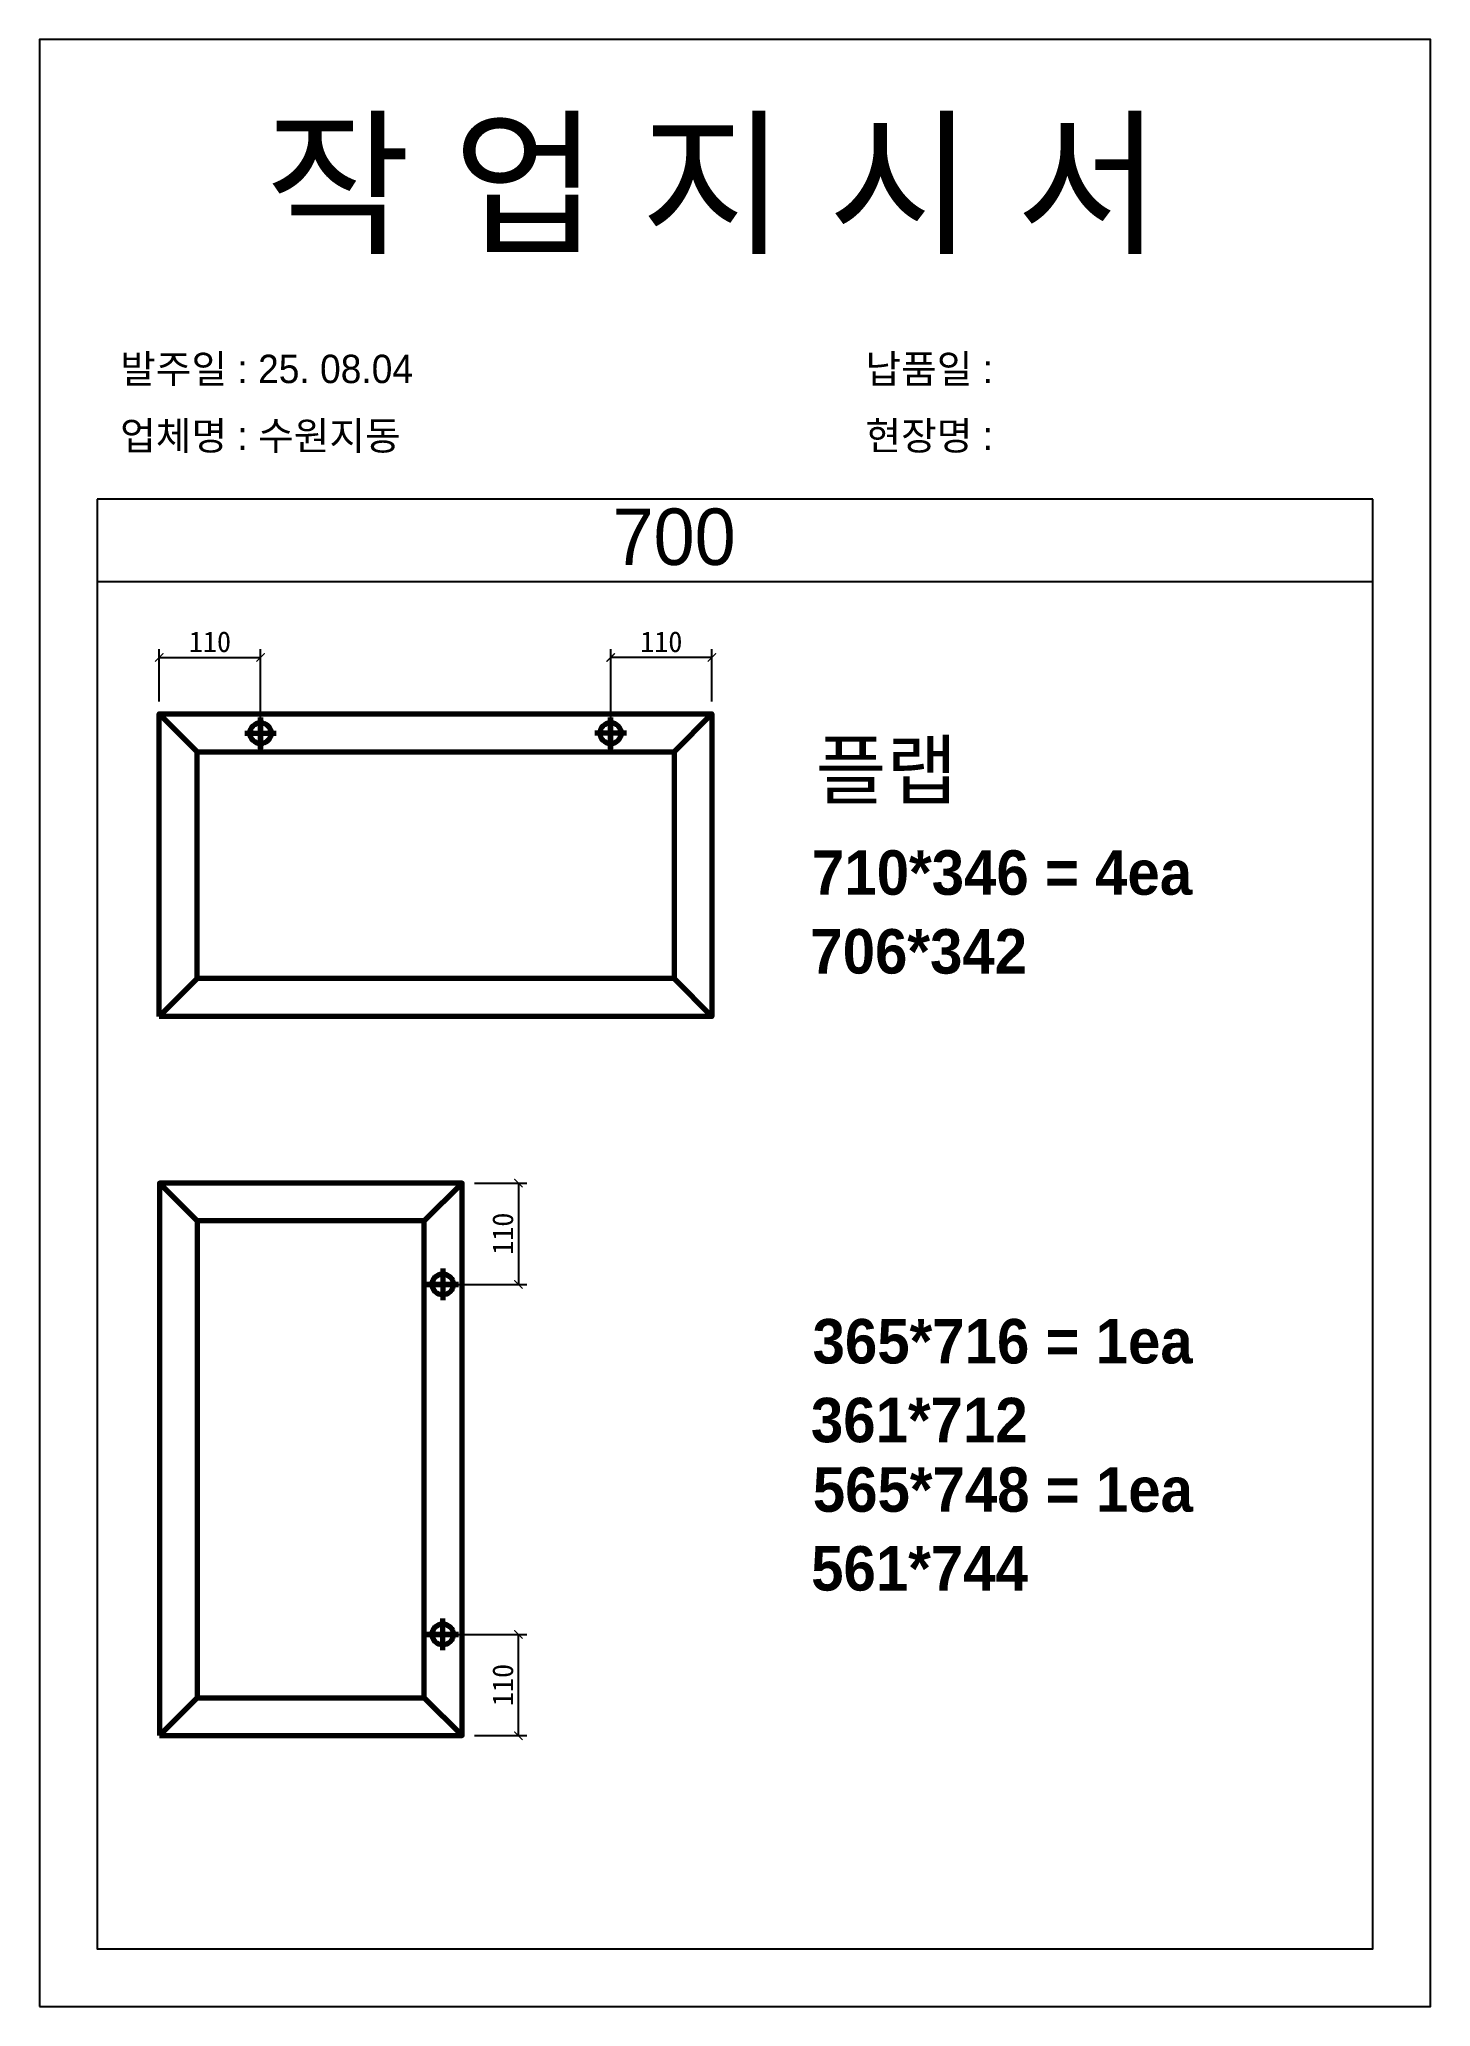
# Model space of a CAD drawing. Header units: millimetres. Extents: x -44117 to 256353, y -2095463 to 65325.
# Drawn here: x 111297 to 112977, y -219381 to -217005 of the extents above; entities that cross this region are included whole.
import ezdxf

# ---------------------------------------------------------------- set-up
doc = ezdxf.new("R2010")
doc.units = ezdxf.units.MM
doc.header["$LTSCALE"] = 10
doc.layers.add('Layer1', color=7, linetype='Continuous', lineweight=70)
doc.styles.add('MtX_Gulim', font='')
doc.styles.get('MtX_Gulim').set_extended_font_data('Gulim', bold=True)
doc.dimstyles.new('ISO-25', dxfattribs={"dimtxt": 2.5, "dimasz": 2.5, "dimexe": 1, "dimexo": 1, "dimtad": 1, "dimtxsty": 'Standard', "dimblk": 'ARCHTICK', "dimcen": 2.5, "dimadec": 0, "dimazin": 0, "dimtfac": 1, "dimtmove": 0, "dimatfit": 3, "dimfxl": 0, "dimarcsym": 0})

msp = doc.modelspace()

# ---------------------------------------------------------------- texts
at = {"linetype": 'Continuous', "style": 'MtX_Gulim'}
for s, p in [('710*346 = 4ea', (112230.18514, -218038.09672)), ('365*716 = 1ea', (112230.89549, -218604.15263)), ('565*748 = 1ea', (112231.17964, -218783.3042))]:
    msp.add_text(s, height=53.7028516, dxfattribs=at).set_placement(p)
at = {"color": 242, "linetype": 'Continuous', "true_color": 0xcd2027, "style": 'MtX_Gulim'}
for s, p in [('706*342 ', (112228.18598, -218133.27334)), ('361*712', (112228.89633, -218699.32925)), ('561*744', (112229.18048, -218878.48082))]:
    msp.add_text(s, height=53.702852, dxfattribs=at).set_placement(p)
at = {"attachment_point": 1}
for s, width, gutter_width, heights, insert, char_height in [('{\\fGulim|b0|i0|c129|p50;작 업 지 시 서}', 3307.3198183, 12.5, [-155.84554], (111570.03299, -217109.14549), 140), ('{\\fGulim|b0|i0|c129|p50;발주일 : 25. 08.04}', 3307.3198183, 12.5, [34.50412], (111394.82364, -217385.86591), 34.3), ('{\\fGulim|b0|i0|c129|p50;납품일 :}', 3307.3198183, 12.5, [37.67976], (112294.80162, -217385.86591), 34.3), ('{\\fGulim|b0|i0|c129|p50;업체명 : 수원지동}', 3307.3198183, 12.5, [36.11279], (111394.82364, -217466.52209), 34.3), ('{\\fGulim|b0|i0|c129|p50;현장명 : }', 3307.3198183, 12.5, [-38.2735], (112294.80162, -217466.52209), 34.3), ('{\\fGulim|b0|i0|c129|p50;700}', 6570.6870665, 24.83388, [71.74566], (111989.34249, -217571.63047), 68.1441707), ('{\\fGulim|b0|i0|c129|p50;플랩}', 6570.6870665, 24.83388, [71.74566], (112234.51975, -217853.37447), 68.1441707)]:
    msp.add_mtext_dynamic_manual_height_columns(s, width=width, gutter_width=gutter_width, heights=heights, dxfattribs=dict(at, insert=insert, char_height=char_height))

# ---------------------------------------------------------------- blocks, each defined once
blk = doc.blocks.new('_ArchTick')
at = {"color": 0, "linetype": 'ByBlock', "const_width": 0.15}
blk.add_lwpolyline([(-0.5, -0.5), (0.5, 0.5)], dxfattribs=at)
blk = doc.blocks.new('*D3054')
at = {"color": 0, "lineweight": -2}
for p, q in [((111822.6, -218386.4), (111885.7, -218386.4)), ((111875.7, -218386.4), (111875.7, -218508.7)), ((111799.3, -218508.7), (111885.7, -218508.7))]:
    blk.add_line(p, q, dxfattribs=at)
at = {"layer": 'Defpoints', "color": 0}
for p in [(111807.6, -218386.4), (111784.3, -218508.7), (111875.7, -218508.7)]:
    blk.add_point(p, dxfattribs=at)
at = {"color": 0, "lineweight": -2, "xscale": 10, "yscale": 10, "zscale": 10}
for p, rotation in [((111875.7, -218386.4), 90), ((111875.7, -218508.7), 270)]:
    blk.add_blockref('_ArchTick', p, dxfattribs=dict(at, rotation=rotation))
at = {"color": 0, "insert": (111857, -218447.5), "char_height": 25, "attachment_point": 5, "rotation": 90}
blk.add_mtext('110', dxfattribs=at)
blk = doc.blocks.new('*D3055')
at = {"color": 0, "lineweight": -2}
for p, q in [((111799.3, -218931.4), (111885.7, -218931.4)), ((111875.7, -219053.7), (111875.7, -218931.4)), ((111822.6, -219053.7), (111885.7, -219053.7))]:
    blk.add_line(p, q, dxfattribs=at)
at = {"layer": 'Defpoints', "color": 0}
for p in [(111784.3, -218931.4), (111875.7, -218931.4), (111807.6, -219053.7)]:
    blk.add_point(p, dxfattribs=at)
at = {"color": 0, "lineweight": -2, "xscale": 10, "yscale": 10, "zscale": 10}
for p, rotation in [((111875.7, -218931.4), 90), ((111875.7, -219053.7), 270)]:
    blk.add_blockref('_ArchTick', p, dxfattribs=dict(at, rotation=rotation))
at = {"color": 0, "insert": (111857, -218992.5), "char_height": 25, "attachment_point": 5, "rotation": 90}
blk.add_mtext('110', dxfattribs=at)
blk = doc.blocks.new('*D3056')
at = {"color": 0, "lineweight": -2}
for p, q in [((111987.1, -217828), (111987.1, -217741.5)), ((112109.4, -217751.5), (111987.1, -217751.5)), ((112109.4, -217804.6), (112109.4, -217741.5))]:
    blk.add_line(p, q, dxfattribs=at)
at = {"layer": 'Defpoints', "color": 0}
for p in [(111987.1, -217751.5), (112109.4, -217819.6), (111987.1, -217843)]:
    blk.add_point(p, dxfattribs=at)
at = {"color": 0, "lineweight": -2, "xscale": 10, "yscale": 10, "zscale": 10, "rotation": 180}
blk.add_blockref('_ArchTick', (111987.1, -217751.5), dxfattribs=at)
at = {"color": 0, "lineweight": -2, "xscale": 10, "yscale": 10, "zscale": 10}
blk.add_blockref('_ArchTick', (112109.4, -217751.5), dxfattribs=at)
at = {"color": 0, "insert": (112048.2, -217732.7), "char_height": 25, "attachment_point": 5}
blk.add_mtext('110', dxfattribs=at)
blk = doc.blocks.new('*D3057')
at = {"color": 0, "lineweight": -2}
for p, q in [((111442, -217804.6), (111442, -217741.5)), ((111442, -217751.5), (111564.3, -217751.5)), ((111564.3, -217828), (111564.3, -217741.5))]:
    blk.add_line(p, q, dxfattribs=at)
at = {"layer": 'Defpoints', "color": 0}
for p in [(111564.3, -217751.5), (111442, -217819.6), (111564.3, -217843)]:
    blk.add_point(p, dxfattribs=at)
at = {"color": 0, "lineweight": -2, "xscale": 10, "yscale": 10, "zscale": 10, "rotation": 180}
blk.add_blockref('_ArchTick', (111442, -217751.5), dxfattribs=at)
at = {"color": 0, "lineweight": -2, "xscale": 10, "yscale": 10, "zscale": 10}
blk.add_blockref('_ArchTick', (111564.3, -217751.5), dxfattribs=at)
at = {"color": 0, "insert": (111503.2, -217732.7), "char_height": 25, "attachment_point": 5}
blk.add_mtext('110', dxfattribs=at)

# ---------------------------------------------------------------- dimensions: what is measured, and where the dimension line sits
for base, p1, p2, angle, picture, middle in [((111564.34779, -217751.47044), (111442.04844, -217819.62902), (111564.34779, -217842.95092), 180, '*D3057', (111503.19812, -217732.72044)), ((111875.74788, -218508.6563), (111807.5893, -218386.35695), (111784.2674, -218508.6563), 90, '*D3054', (111856.99788, -218447.50663)), ((111875.74788, -218931.36485), (111807.5893, -219053.66421), (111784.2674, -218931.36485), 270, '*D3055', (111856.99788, -218992.51453))]:
    dim = msp.add_linear_dim(base=base, p1=p1, p2=p2, angle=angle, text='110', dimstyle='ISO-25', override={"dimscale": 10, "dimasz": 1, "dimexo": 1.5, "dimtxsty": 'Standard'})
    dim.commit()
    dim.dimension.update_dxf_attribs({"geometry": picture, "text_midpoint": middle})
dim = msp.add_linear_dim(base=(111987.05634, -217751.47044), p1=(112109.3557, -217819.62902), p2=(111987.05634, -217842.95092), text='110', dimstyle='ISO-25', override={"dimscale": 10, "dimasz": 1, "dimexo": 1.5, "dimtxsty": 'Standard'})
dim.commit()
dim.dimension.update_dxf_attribs({"geometry": '*D3056', "text_midpoint": (112048.20602, -217732.72044)})

# ---------------------------------------------------------------- linework, layer by layer
for p, q in [((112907.22639, -217560.1527), (111367.22639, -217560.1527)), ((112907.22639, -217660.1527), (111367.22639, -217660.1527))]:
    msp.add_line(p, q)
msp.add_lwpolyline([(111297.22639, -219380.98298), (112977.22639, -219380.98298), (112977.22639, -217004.98298), (111297.22639, -217004.98298)], close=True)
msp.add_lwpolyline([(111367.22639, -217560.1527), (111367.22639, -219310.98298), (112907.22639, -219310.98298), (112907.22639, -217560.1527)])
at = {"layer": 'Layer1'}
for p, q in [((111442.04844, -217819.62902), (111487.71413, -217865.29471)), ((111487.71413, -217865.29471), (111442.04844, -217819.62902)), ((112063.69001, -217865.29471), (112109.3557, -217819.62902)), ((111545.36634, -217842.95092), (111583.32925, -217842.95092)), ((112006.0378, -217842.95092), (111968.07488, -217842.95092)), ((111442.04844, -218184.95454), (111487.71413, -218139.28885)), ((112063.69001, -218139.28885), (112109.3557, -218184.95454)), ((111487.92947, -218432.02264), (111442.26378, -218386.35695)), ((111761.92361, -218432.02264), (111807.5893, -218386.35695)), ((111784.2674, -218489.67485), (111784.2674, -218527.63776)), ((111784.2674, -218950.34631), (111784.2674, -218912.38339)), ((111442.26378, -219053.66421), (111487.92947, -219007.99852)), ((111807.5893, -219053.66421), (111761.92361, -219007.99852)), ((111761.92361, -219007.99852), (111807.5893, -219053.66421))]:
    msp.add_line(p, q, dxfattribs=at)
for points in [[(111442.04844, -218184.95454), (111442.04844, -217819.62902), (112109.3557, -217819.62902), (112109.3557, -218184.95454)], [(111564.34779, -217823.96946), (111564.34779, -217861.93237)], [(111987.05634, -217823.96946), (111987.05634, -217861.93237)], [(111487.71413, -218139.28885), (111487.71413, -217865.29471), (112063.69001, -217865.29471), (112063.69001, -218139.28885)], [(111442.26378, -219053.66421), (111807.5893, -219053.66421), (111807.5893, -218386.35695), (111442.26378, -218386.35695)], [(111487.92947, -219007.99852), (111761.92361, -219007.99852), (111761.92361, -218432.02264), (111487.92947, -218432.02264)], [(111803.24886, -218508.6563), (111765.28595, -218508.6563)], [(111803.24886, -218931.36485), (111765.28595, -218931.36485)]]:
    msp.add_lwpolyline(points, close=True, dxfattribs=at)
for centre in [(111564.34779, -217842.95092), (111987.05634, -217842.95092), (111784.2674, -218508.6563), (111784.2674, -218931.36485)]:
    msp.add_circle(centre, 12.6543, dxfattribs=at)

msp.set_redraw_order([(e.dxf.handle, doc.entitydb.next_handle()) for e in msp.query("TEXT MTEXT ATTDEF DIMENSION ARC_DIMENSION")])  # texts and dimensions are drawn at this point

doc.saveas('drawing.dxf')
